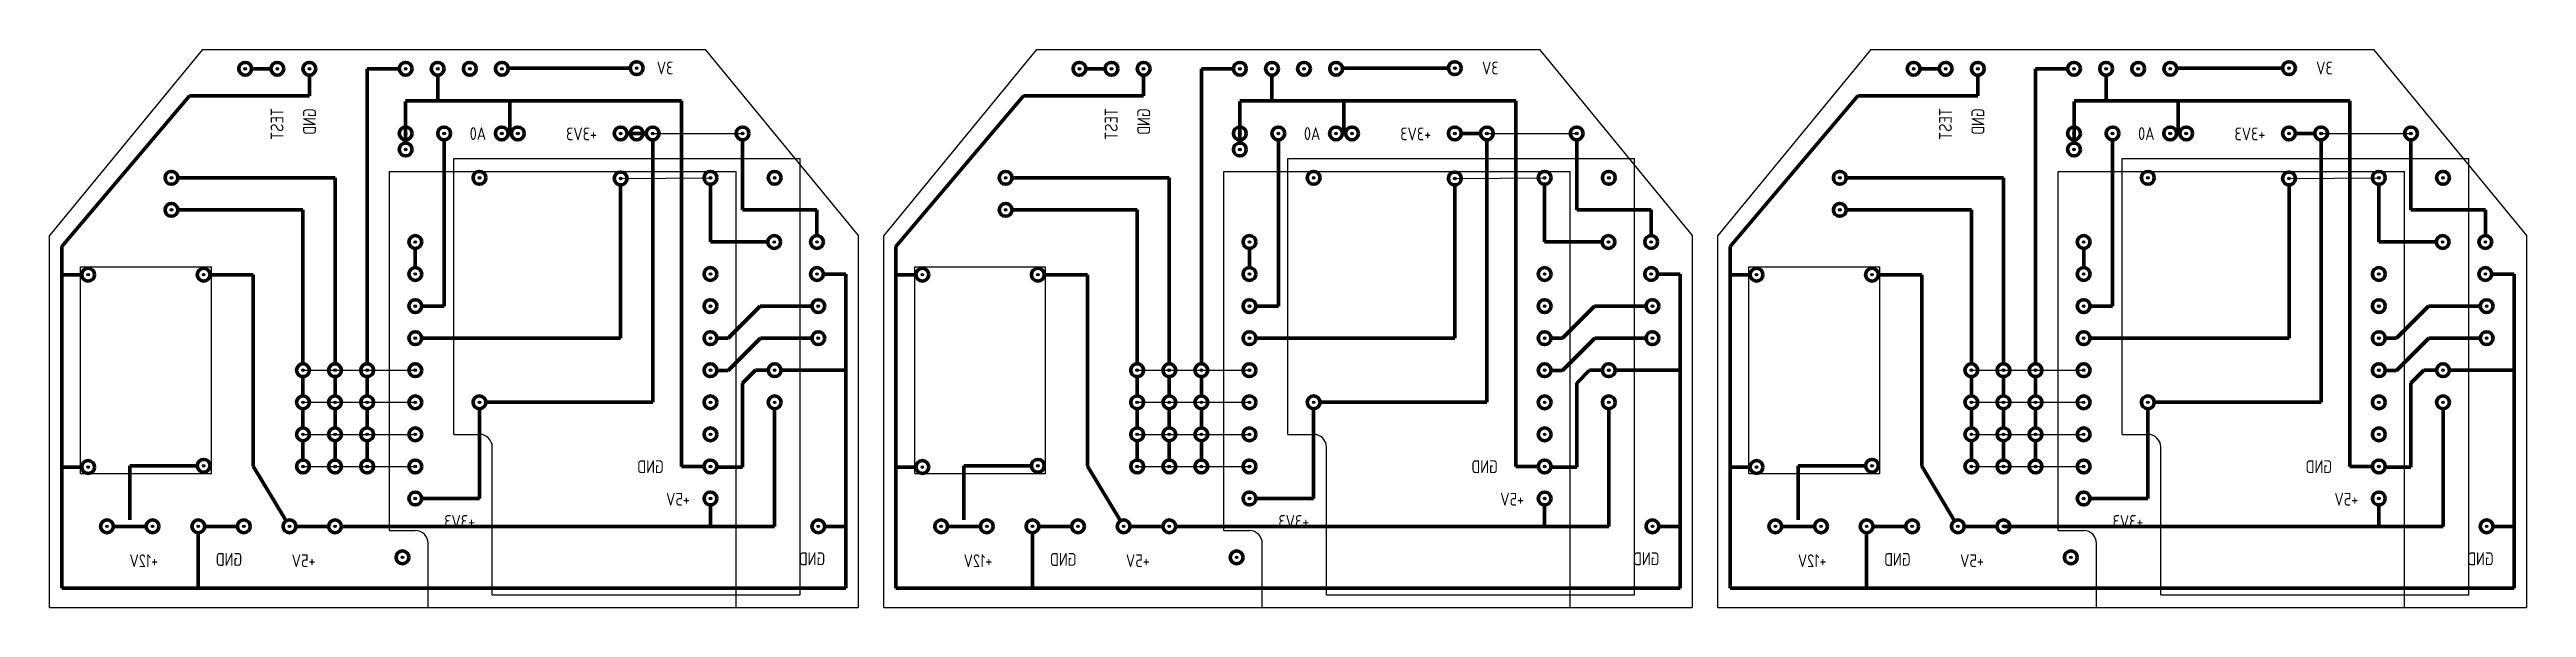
# Model space of a CAD drawing. Header units: millimetres. Extents: x -6002 to -5599, y 36051 to 36097.
# Drawn here: x -5791.7 to -5598.7, y 36050.9 to 36094.4 of the extents above; entities that cross this region are included whole.
import ezdxf

# ---------------------------------------------------------------- set-up
doc = ezdxf.new("R2010")
doc.units = ezdxf.units.MM
doc.layers.add('Text', color=6, linetype='Continuous')
doc.layers.add('Слой1', color=1, linetype='Continuous')
doc.layers.add('way', color=5, linetype='Continuous', lineweight=158)
doc.layers.add('Отверстия', color=7, linetype='Continuous', true_color=0xffffff)
doc.styles.add('ГОСТ 2.304', font='CS_Gost2304.shx')

msp = doc.modelspace()

# ---------------------------------------------------------------- texts
at = {"layer": 'Text', "ltscale": 100, "style": 'ГОСТ 2.304', "text_generation_flag": 2}
for s, rotation, p in [('3V', 0.0001, (-5743.1, 36092.5)), ('3V', 0.0001, (-5678.8, 36092.5)), ('3V', 0.0001, (-5613.8, 36092.5)), ('TEST', 90, (-5773.48, 36089.88)), ('GND', 90, (-5770.95, 36089.86)), ('TEST', 90, (-5708.48, 36089.88)), ('GND', 90, (-5705.95, 36089.86)), ('TEST', 90, (-5643.48, 36089.88)), ('GND', 90, (-5640.95, 36089.86))]:
    msp.add_text(s, height=1, rotation=rotation, dxfattribs=at).set_placement(p)
for s, p in [('A0', (-5757.69, 36087.39)), ('+3V3', (-5749.05, 36087.36)), ('A0', (-5692.69, 36087.39)), ('+3V3', (-5684.05, 36087.36)), ('A0', (-5627.69, 36087.39)), ('+3V3', (-5619.05, 36087.36)), ('GND', (-5743.85, 36061.42)), ('GND', (-5678.85, 36061.42)), ('GND', (-5613.85, 36061.42)), ('+5V', (-5741.81, 36058.88)), ('+5V', (-5676.81, 36058.88)), ('+5V', (-5611.81, 36058.88)), ('+3V3', (-5758.55, 36057.15)), ('+3V3', (-5693.55, 36057.15)), ('+3V3', (-5628.55, 36057.15)), ('+12V', (-5783.25, 36054.09)), ('GND', (-5776.69, 36054.19)), ('+5V', (-5770.98, 36054.09)), ('GND', (-5731.26, 36054.24)), ('+12V', (-5718.25, 36054.09)), ('GND', (-5711.69, 36054.19)), ('+5V', (-5705.98, 36054.09)), ('GND', (-5666.26, 36054.24)), ('+12V', (-5653.25, 36054.09)), ('GND', (-5646.69, 36054.19)), ('+5V', (-5640.98, 36054.09)), ('GND', (-5601.26, 36054.24))]:
    msp.add_text(s, height=1, dxfattribs=at).set_placement(p)

# ---------------------------------------------------------------- hatches: boundary and pattern name
at = {"layer": 'Отверстия', "ltscale": 100}
h = msp.add_hatch(color=256, dxfattribs=at)
edge = h.paths.add_edge_path()
edge.add_arc((-5776.46, 36092.94), 0.1, 0, 360)
h = msp.add_hatch(color=256, dxfattribs=at)
edge = h.paths.add_edge_path()
edge.add_arc((-5773.96, 36092.94), 0.1, 0, 360)
h = msp.add_hatch(color=256, dxfattribs=at)
edge = h.paths.add_edge_path()
edge.add_arc((-5771.46, 36092.94), 0.1, 0, 360)
h = msp.add_hatch(color=256, dxfattribs=at)
edge = h.paths.add_edge_path()
edge.add_arc((-5763.96, 36092.94), 0.1, 0, 360)
h = msp.add_hatch(color=256, dxfattribs=at)
edge = h.paths.add_edge_path()
edge.add_arc((-5761.46, 36092.94), 0.1, 0, 360)
h = msp.add_hatch(color=256, dxfattribs=at)
edge = h.paths.add_edge_path()
edge.add_arc((-5758.96, 36092.94), 0.1, 0, 360)
h = msp.add_hatch(color=256, dxfattribs=at)
edge = h.paths.add_edge_path()
edge.add_arc((-5756.46, 36092.94), 0.1, 0, 360)
h = msp.add_hatch(color=256, dxfattribs=at)
edge = h.paths.add_edge_path()
edge.add_arc((-5745.96, 36092.99), 0.1, 0, 360)
h = msp.add_hatch(color=256, dxfattribs=at)
edge = h.paths.add_edge_path()
edge.add_arc((-5711.46, 36092.94), 0.1, 0, 360)
h = msp.add_hatch(color=256, dxfattribs=at)
edge = h.paths.add_edge_path()
edge.add_arc((-5708.96, 36092.94), 0.1, 0, 360)
h = msp.add_hatch(color=256, dxfattribs=at)
edge = h.paths.add_edge_path()
edge.add_arc((-5706.46, 36092.94), 0.1, 0, 360)
h = msp.add_hatch(color=256, dxfattribs=at)
edge = h.paths.add_edge_path()
edge.add_arc((-5698.96, 36092.94), 0.1, 0, 360)
h = msp.add_hatch(color=256, dxfattribs=at)
edge = h.paths.add_edge_path()
edge.add_arc((-5696.46, 36092.94), 0.1, 0, 360)
h = msp.add_hatch(color=256, dxfattribs=at)
edge = h.paths.add_edge_path()
edge.add_arc((-5693.96, 36092.94), 0.1, 0, 360)
h = msp.add_hatch(color=256, dxfattribs=at)
edge = h.paths.add_edge_path()
edge.add_arc((-5691.46, 36092.94), 0.1, 0, 360)
h = msp.add_hatch(color=256, dxfattribs=at)
edge = h.paths.add_edge_path()
edge.add_arc((-5682.21, 36092.99), 0.1, 0, 360)
h = msp.add_hatch(color=256, dxfattribs=at)
edge = h.paths.add_edge_path()
edge.add_arc((-5646.46, 36092.94), 0.1, 0, 360)
h = msp.add_hatch(color=256, dxfattribs=at)
edge = h.paths.add_edge_path()
edge.add_arc((-5643.96, 36092.94), 0.1, 0, 360)
h = msp.add_hatch(color=256, dxfattribs=at)
edge = h.paths.add_edge_path()
edge.add_arc((-5641.46, 36092.94), 0.1, 0, 360)
h = msp.add_hatch(color=256, dxfattribs=at)
edge = h.paths.add_edge_path()
edge.add_arc((-5633.96, 36092.94), 0.1, 0, 360)
h = msp.add_hatch(color=256, dxfattribs=at)
edge = h.paths.add_edge_path()
edge.add_arc((-5631.46, 36092.94), 0.1, 0, 360)
h = msp.add_hatch(color=256, dxfattribs=at)
edge = h.paths.add_edge_path()
edge.add_arc((-5628.96, 36092.94), 0.1, 0, 360)
h = msp.add_hatch(color=256, dxfattribs=at)
edge = h.paths.add_edge_path()
edge.add_arc((-5626.46, 36092.94), 0.1, 0, 360)
h = msp.add_hatch(color=256, dxfattribs=at)
edge = h.paths.add_edge_path()
edge.add_arc((-5617.21, 36092.99), 0.1, 0, 360)
h = msp.add_hatch(color=256, dxfattribs=at)
edge = h.paths.add_edge_path()
edge.add_arc((-5763.96, 36087.9), 0.1, 0, 360)
h = msp.add_hatch(color=256, dxfattribs=at)
edge = h.paths.add_edge_path()
edge.add_arc((-5760.96, 36087.9), 0.1, 0, 360)
h = msp.add_hatch(color=256, dxfattribs=at)
edge = h.paths.add_edge_path()
edge.add_arc((-5756.47, 36087.9), 0.1, 0, 360)
h = msp.add_hatch(color=256, dxfattribs=at)
edge = h.paths.add_edge_path()
edge.add_arc((-5755.22, 36087.9), 0.1, 0, 360)
h = msp.add_hatch(color=256, dxfattribs=at)
edge = h.paths.add_edge_path()
edge.add_arc((-5747.21, 36087.9), 0.1, 0, 360)
h = msp.add_hatch(color=256, dxfattribs=at)
edge = h.paths.add_edge_path()
edge.add_arc((-5745.96, 36087.9), 0.1, 0, 360)
h = msp.add_hatch(color=256, dxfattribs=at)
edge = h.paths.add_edge_path()
edge.add_arc((-5744.71, 36087.9), 0.1, 0, 360)
h = msp.add_hatch(color=256, dxfattribs=at)
edge = h.paths.add_edge_path()
edge.add_arc((-5737.71, 36087.9), 0.1, 0, 360)
h = msp.add_hatch(color=256, dxfattribs=at)
edge = h.paths.add_edge_path()
edge.add_arc((-5698.96, 36087.9), 0.1, 0, 360)
h = msp.add_hatch(color=256, dxfattribs=at)
edge = h.paths.add_edge_path()
edge.add_arc((-5695.96, 36087.9), 0.1, 0, 360)
h = msp.add_hatch(color=256, dxfattribs=at)
edge = h.paths.add_edge_path()
edge.add_arc((-5691.47, 36087.9), 0.1, 0, 360)
h = msp.add_hatch(color=256, dxfattribs=at)
edge = h.paths.add_edge_path()
edge.add_arc((-5690.22, 36087.9), 0.1, 0, 360)
h = msp.add_hatch(color=256, dxfattribs=at)
edge = h.paths.add_edge_path()
edge.add_arc((-5682.21, 36087.9), 0.1, 0, 360)
h = msp.add_hatch(color=256, dxfattribs=at)
edge = h.paths.add_edge_path()
edge.add_arc((-5679.71, 36087.9), 0.1, 0, 360)
h = msp.add_hatch(color=256, dxfattribs=at)
edge = h.paths.add_edge_path()
edge.add_arc((-5672.71, 36087.9), 0.1, 0, 360)
h = msp.add_hatch(color=256, dxfattribs=at)
edge = h.paths.add_edge_path()
edge.add_arc((-5633.96, 36087.9), 0.1, 0, 360)
h = msp.add_hatch(color=256, dxfattribs=at)
edge = h.paths.add_edge_path()
edge.add_arc((-5630.96, 36087.9), 0.1, 0, 360)
h = msp.add_hatch(color=256, dxfattribs=at)
edge = h.paths.add_edge_path()
edge.add_arc((-5626.47, 36087.9), 0.1, 0, 360)
h = msp.add_hatch(color=256, dxfattribs=at)
edge = h.paths.add_edge_path()
edge.add_arc((-5625.22, 36087.9), 0.1, 0, 360)
h = msp.add_hatch(color=256, dxfattribs=at)
edge = h.paths.add_edge_path()
edge.add_arc((-5617.21, 36087.9), 0.1, 0, 360)
h = msp.add_hatch(color=256, dxfattribs=at)
edge = h.paths.add_edge_path()
edge.add_arc((-5614.71, 36087.9), 0.1, 0, 360)
h = msp.add_hatch(color=256, dxfattribs=at)
edge = h.paths.add_edge_path()
edge.add_arc((-5607.71, 36087.9), 0.1, 0, 360)
h = msp.add_hatch(color=256, dxfattribs=at)
edge = h.paths.add_edge_path()
edge.add_arc((-5763.96, 36086.65), 0.1, 0, 360)
h = msp.add_hatch(color=256, dxfattribs=at)
edge = h.paths.add_edge_path()
edge.add_arc((-5698.96, 36086.65), 0.1, 0, 360)
h = msp.add_hatch(color=256, dxfattribs=at)
edge = h.paths.add_edge_path()
edge.add_arc((-5633.96, 36086.65), 0.1, 0, 360)
h = msp.add_hatch(color=256, dxfattribs=at)
edge = h.paths.add_edge_path()
edge.add_arc((-5782.21, 36084.44), 0.1, 0, 360)
h = msp.add_hatch(color=256, dxfattribs=at)
edge = h.paths.add_edge_path()
edge.add_arc((-5758.21, 36084.44), 0.1, 0, 360)
h = msp.add_hatch(color=256, dxfattribs=at)
edge = h.paths.add_edge_path()
edge.add_arc((-5747.21, 36084.39), 0.1, 0, 360)
h = msp.add_hatch(color=256, dxfattribs=at)
edge = h.paths.add_edge_path()
edge.add_arc((-5747.21, 36084.39), 0.1, 0, 360)
h = msp.add_hatch(color=256, dxfattribs=at)
edge = h.paths.add_edge_path()
edge.add_arc((-5740.21, 36084.44), 0.1, 0, 360)
h = msp.add_hatch(color=256, dxfattribs=at)
edge = h.paths.add_edge_path()
edge.add_arc((-5735.21, 36084.44), 0.1, 0, 360)
h = msp.add_hatch(color=256, dxfattribs=at)
edge = h.paths.add_edge_path()
edge.add_arc((-5717.21, 36084.44), 0.1, 0, 360)
h = msp.add_hatch(color=256, dxfattribs=at)
edge = h.paths.add_edge_path()
edge.add_arc((-5693.21, 36084.44), 0.1, 0, 360)
h = msp.add_hatch(color=256, dxfattribs=at)
edge = h.paths.add_edge_path()
edge.add_arc((-5682.21, 36084.39), 0.1, 0, 360)
h = msp.add_hatch(color=256, dxfattribs=at)
edge = h.paths.add_edge_path()
edge.add_arc((-5682.21, 36084.39), 0.1, 0, 360)
h = msp.add_hatch(color=256, dxfattribs=at)
edge = h.paths.add_edge_path()
edge.add_arc((-5675.21, 36084.44), 0.1, 0, 360)
h = msp.add_hatch(color=256, dxfattribs=at)
edge = h.paths.add_edge_path()
edge.add_arc((-5670.21, 36084.44), 0.1, 0, 360)
h = msp.add_hatch(color=256, dxfattribs=at)
edge = h.paths.add_edge_path()
edge.add_arc((-5652.21, 36084.44), 0.1, 0, 360)
h = msp.add_hatch(color=256, dxfattribs=at)
edge = h.paths.add_edge_path()
edge.add_arc((-5628.21, 36084.44), 0.1, 0, 360)
h = msp.add_hatch(color=256, dxfattribs=at)
edge = h.paths.add_edge_path()
edge.add_arc((-5617.21, 36084.39), 0.1, 0, 360)
h = msp.add_hatch(color=256, dxfattribs=at)
edge = h.paths.add_edge_path()
edge.add_arc((-5617.21, 36084.39), 0.1, 0, 360)
h = msp.add_hatch(color=256, dxfattribs=at)
edge = h.paths.add_edge_path()
edge.add_arc((-5610.21, 36084.44), 0.1, 0, 360)
h = msp.add_hatch(color=256, dxfattribs=at)
edge = h.paths.add_edge_path()
edge.add_arc((-5605.21, 36084.44), 0.1, 0, 360)
h = msp.add_hatch(color=256, dxfattribs=at)
edge = h.paths.add_edge_path()
edge.add_arc((-5782.21, 36081.94), 0.1, 0, 360)
h = msp.add_hatch(color=256, dxfattribs=at)
edge = h.paths.add_edge_path()
edge.add_arc((-5717.21, 36081.94), 0.1, 0, 360)
h = msp.add_hatch(color=256, dxfattribs=at)
edge = h.paths.add_edge_path()
edge.add_arc((-5652.21, 36081.94), 0.1, 0, 360)
h = msp.add_hatch(color=256, dxfattribs=at)
edge = h.paths.add_edge_path()
edge.add_arc((-5763.21, 36079.44), 0.1, 0, 360)
h = msp.add_hatch(color=256, dxfattribs=at)
edge = h.paths.add_edge_path()
edge.add_arc((-5763.21, 36079.44), 0.1, 0, 360)
h = msp.add_hatch(color=256, dxfattribs=at)
edge = h.paths.add_edge_path()
edge.add_arc((-5735.24, 36079.44), 0.1, 0, 360)
h = msp.add_hatch(color=256, dxfattribs=at)
edge = h.paths.add_edge_path()
edge.add_arc((-5731.91, 36079.44), 0.1, 0, 360)
h = msp.add_hatch(color=256, dxfattribs=at)
edge = h.paths.add_edge_path()
edge.add_arc((-5731.91, 36079.44), 0.1, 0, 360)
h = msp.add_hatch(color=256, dxfattribs=at)
edge = h.paths.add_edge_path()
edge.add_arc((-5698.21, 36079.44), 0.1, 0, 360)
h = msp.add_hatch(color=256, dxfattribs=at)
edge = h.paths.add_edge_path()
edge.add_arc((-5698.21, 36079.44), 0.1, 0, 360)
h = msp.add_hatch(color=256, dxfattribs=at)
edge = h.paths.add_edge_path()
edge.add_arc((-5670.24, 36079.44), 0.1, 0, 360)
h = msp.add_hatch(color=256, dxfattribs=at)
edge = h.paths.add_edge_path()
edge.add_arc((-5666.91, 36079.44), 0.1, 0, 360)
h = msp.add_hatch(color=256, dxfattribs=at)
edge = h.paths.add_edge_path()
edge.add_arc((-5666.91, 36079.44), 0.1, 0, 360)
h = msp.add_hatch(color=256, dxfattribs=at)
edge = h.paths.add_edge_path()
edge.add_arc((-5633.21, 36079.44), 0.1, 0, 360)
h = msp.add_hatch(color=256, dxfattribs=at)
edge = h.paths.add_edge_path()
edge.add_arc((-5633.21, 36079.44), 0.1, 0, 360)
h = msp.add_hatch(color=256, dxfattribs=at)
edge = h.paths.add_edge_path()
edge.add_arc((-5605.24, 36079.44), 0.1, 0, 360)
h = msp.add_hatch(color=256, dxfattribs=at)
edge = h.paths.add_edge_path()
edge.add_arc((-5601.91, 36079.44), 0.1, 0, 360)
h = msp.add_hatch(color=256, dxfattribs=at)
edge = h.paths.add_edge_path()
edge.add_arc((-5601.91, 36079.44), 0.1, 0, 360)
h = msp.add_hatch(color=256, dxfattribs=at)
edge = h.paths.add_edge_path()
edge.add_arc((-5788.7, 36076.89), 0.1, 0, 360)
h = msp.add_hatch(color=256, dxfattribs=at)
edge = h.paths.add_edge_path()
edge.add_arc((-5779.7, 36076.89), 0.1, 0, 360)
h = msp.add_hatch(color=256, dxfattribs=at)
edge = h.paths.add_edge_path()
edge.add_arc((-5763.21, 36076.94), 0.1, 0, 360)
h = msp.add_hatch(color=256, dxfattribs=at)
edge = h.paths.add_edge_path()
edge.add_arc((-5763.21, 36076.94), 0.1, 0, 360)
h = msp.add_hatch(color=256, dxfattribs=at)
edge = h.paths.add_edge_path()
edge.add_arc((-5740.21, 36076.94), 0.1, 0, 360)
h = msp.add_hatch(color=256, dxfattribs=at)
edge = h.paths.add_edge_path()
edge.add_arc((-5740.21, 36076.94), 0.1, 0, 360)
h = msp.add_hatch(color=256, dxfattribs=at)
edge = h.paths.add_edge_path()
edge.add_arc((-5731.91, 36076.94), 0.1, 0, 360)
h = msp.add_hatch(color=256, dxfattribs=at)
edge = h.paths.add_edge_path()
edge.add_arc((-5731.91, 36076.94), 0.1, 0, 360)
h = msp.add_hatch(color=256, dxfattribs=at)
edge = h.paths.add_edge_path()
edge.add_arc((-5723.7, 36076.89), 0.1, 0, 360)
h = msp.add_hatch(color=256, dxfattribs=at)
edge = h.paths.add_edge_path()
edge.add_arc((-5714.7, 36076.89), 0.1, 0, 360)
h = msp.add_hatch(color=256, dxfattribs=at)
edge = h.paths.add_edge_path()
edge.add_arc((-5698.21, 36076.94), 0.1, 0, 360)
h = msp.add_hatch(color=256, dxfattribs=at)
edge = h.paths.add_edge_path()
edge.add_arc((-5698.21, 36076.94), 0.1, 0, 360)
h = msp.add_hatch(color=256, dxfattribs=at)
edge = h.paths.add_edge_path()
edge.add_arc((-5675.21, 36076.94), 0.1, 0, 360)
h = msp.add_hatch(color=256, dxfattribs=at)
edge = h.paths.add_edge_path()
edge.add_arc((-5675.21, 36076.94), 0.1, 0, 360)
h = msp.add_hatch(color=256, dxfattribs=at)
edge = h.paths.add_edge_path()
edge.add_arc((-5666.91, 36076.94), 0.1, 0, 360)
h = msp.add_hatch(color=256, dxfattribs=at)
edge = h.paths.add_edge_path()
edge.add_arc((-5666.91, 36076.94), 0.1, 0, 360)
h = msp.add_hatch(color=256, dxfattribs=at)
edge = h.paths.add_edge_path()
edge.add_arc((-5658.7, 36076.89), 0.1, 0, 360)
h = msp.add_hatch(color=256, dxfattribs=at)
edge = h.paths.add_edge_path()
edge.add_arc((-5649.7, 36076.89), 0.1, 0, 360)
h = msp.add_hatch(color=256, dxfattribs=at)
edge = h.paths.add_edge_path()
edge.add_arc((-5633.21, 36076.94), 0.1, 0, 360)
h = msp.add_hatch(color=256, dxfattribs=at)
edge = h.paths.add_edge_path()
edge.add_arc((-5633.21, 36076.94), 0.1, 0, 360)
h = msp.add_hatch(color=256, dxfattribs=at)
edge = h.paths.add_edge_path()
edge.add_arc((-5610.21, 36076.94), 0.1, 0, 360)
h = msp.add_hatch(color=256, dxfattribs=at)
edge = h.paths.add_edge_path()
edge.add_arc((-5610.21, 36076.94), 0.1, 0, 360)
h = msp.add_hatch(color=256, dxfattribs=at)
edge = h.paths.add_edge_path()
edge.add_arc((-5601.91, 36076.94), 0.1, 0, 360)
h = msp.add_hatch(color=256, dxfattribs=at)
edge = h.paths.add_edge_path()
edge.add_arc((-5601.91, 36076.94), 0.1, 0, 360)
h = msp.add_hatch(color=256, dxfattribs=at)
edge = h.paths.add_edge_path()
edge.add_arc((-5763.21, 36074.44), 0.1, 0, 360)
h = msp.add_hatch(color=256, dxfattribs=at)
edge = h.paths.add_edge_path()
edge.add_arc((-5763.21, 36074.44), 0.1, 0, 360)
h = msp.add_hatch(color=256, dxfattribs=at)
edge = h.paths.add_edge_path()
edge.add_arc((-5740.21, 36074.44), 0.1, 0, 360)
h = msp.add_hatch(color=256, dxfattribs=at)
edge = h.paths.add_edge_path()
edge.add_arc((-5740.21, 36074.44), 0.1, 0, 360)
h = msp.add_hatch(color=256, dxfattribs=at)
edge = h.paths.add_edge_path()
edge.add_arc((-5731.81, 36074.44), 0.1, 0, 360)
h = msp.add_hatch(color=256, dxfattribs=at)
edge = h.paths.add_edge_path()
edge.add_arc((-5731.81, 36074.44), 0.1, 0, 360)
h = msp.add_hatch(color=256, dxfattribs=at)
edge = h.paths.add_edge_path()
edge.add_arc((-5698.21, 36074.44), 0.1, 0, 360)
h = msp.add_hatch(color=256, dxfattribs=at)
edge = h.paths.add_edge_path()
edge.add_arc((-5698.21, 36074.44), 0.1, 0, 360)
h = msp.add_hatch(color=256, dxfattribs=at)
edge = h.paths.add_edge_path()
edge.add_arc((-5675.21, 36074.44), 0.1, 0, 360)
h = msp.add_hatch(color=256, dxfattribs=at)
edge = h.paths.add_edge_path()
edge.add_arc((-5675.21, 36074.44), 0.1, 0, 360)
h = msp.add_hatch(color=256, dxfattribs=at)
edge = h.paths.add_edge_path()
edge.add_arc((-5666.81, 36074.44), 0.1, 0, 360)
h = msp.add_hatch(color=256, dxfattribs=at)
edge = h.paths.add_edge_path()
edge.add_arc((-5666.81, 36074.44), 0.1, 0, 360)
h = msp.add_hatch(color=256, dxfattribs=at)
edge = h.paths.add_edge_path()
edge.add_arc((-5633.21, 36074.44), 0.1, 0, 360)
h = msp.add_hatch(color=256, dxfattribs=at)
edge = h.paths.add_edge_path()
edge.add_arc((-5633.21, 36074.44), 0.1, 0, 360)
h = msp.add_hatch(color=256, dxfattribs=at)
edge = h.paths.add_edge_path()
edge.add_arc((-5610.21, 36074.44), 0.1, 0, 360)
h = msp.add_hatch(color=256, dxfattribs=at)
edge = h.paths.add_edge_path()
edge.add_arc((-5610.21, 36074.44), 0.1, 0, 360)
h = msp.add_hatch(color=256, dxfattribs=at)
edge = h.paths.add_edge_path()
edge.add_arc((-5601.81, 36074.44), 0.1, 0, 360)
h = msp.add_hatch(color=256, dxfattribs=at)
edge = h.paths.add_edge_path()
edge.add_arc((-5601.81, 36074.44), 0.1, 0, 360)
h = msp.add_hatch(color=256, dxfattribs=at)
edge = h.paths.add_edge_path()
edge.add_arc((-5763.21, 36071.94), 0.1, 0, 360)
h = msp.add_hatch(color=256, dxfattribs=at)
edge = h.paths.add_edge_path()
edge.add_arc((-5763.21, 36071.94), 0.1, 0, 360)
h = msp.add_hatch(color=256, dxfattribs=at)
edge = h.paths.add_edge_path()
edge.add_arc((-5740.21, 36071.94), 0.1, 0, 360)
h = msp.add_hatch(color=256, dxfattribs=at)
edge = h.paths.add_edge_path()
edge.add_arc((-5740.21, 36071.94), 0.1, 0, 360)
h = msp.add_hatch(color=256, dxfattribs=at)
edge = h.paths.add_edge_path()
edge.add_arc((-5731.81, 36071.94), 0.1, 0, 360)
h = msp.add_hatch(color=256, dxfattribs=at)
edge = h.paths.add_edge_path()
edge.add_arc((-5731.81, 36071.94), 0.1, 0, 360)
h = msp.add_hatch(color=256, dxfattribs=at)
edge = h.paths.add_edge_path()
edge.add_arc((-5698.21, 36071.94), 0.1, 0, 360)
h = msp.add_hatch(color=256, dxfattribs=at)
edge = h.paths.add_edge_path()
edge.add_arc((-5698.21, 36071.94), 0.1, 0, 360)
h = msp.add_hatch(color=256, dxfattribs=at)
edge = h.paths.add_edge_path()
edge.add_arc((-5675.21, 36071.94), 0.1, 0, 360)
h = msp.add_hatch(color=256, dxfattribs=at)
edge = h.paths.add_edge_path()
edge.add_arc((-5675.21, 36071.94), 0.1, 0, 360)
h = msp.add_hatch(color=256, dxfattribs=at)
edge = h.paths.add_edge_path()
edge.add_arc((-5666.81, 36071.94), 0.1, 0, 360)
h = msp.add_hatch(color=256, dxfattribs=at)
edge = h.paths.add_edge_path()
edge.add_arc((-5666.81, 36071.94), 0.1, 0, 360)
h = msp.add_hatch(color=256, dxfattribs=at)
edge = h.paths.add_edge_path()
edge.add_arc((-5633.21, 36071.94), 0.1, 0, 360)
h = msp.add_hatch(color=256, dxfattribs=at)
edge = h.paths.add_edge_path()
edge.add_arc((-5633.21, 36071.94), 0.1, 0, 360)
h = msp.add_hatch(color=256, dxfattribs=at)
edge = h.paths.add_edge_path()
edge.add_arc((-5610.21, 36071.94), 0.1, 0, 360)
h = msp.add_hatch(color=256, dxfattribs=at)
edge = h.paths.add_edge_path()
edge.add_arc((-5610.21, 36071.94), 0.1, 0, 360)
h = msp.add_hatch(color=256, dxfattribs=at)
edge = h.paths.add_edge_path()
edge.add_arc((-5601.81, 36071.94), 0.1, 0, 360)
h = msp.add_hatch(color=256, dxfattribs=at)
edge = h.paths.add_edge_path()
edge.add_arc((-5601.81, 36071.94), 0.1, 0, 360)
h = msp.add_hatch(color=256, dxfattribs=at)
edge = h.paths.add_edge_path()
edge.add_arc((-5771.96, 36069.44), 0.1, 0, 360)
h = msp.add_hatch(color=256, dxfattribs=at)
edge = h.paths.add_edge_path()
edge.add_arc((-5769.46, 36069.44), 0.1, 0, 360)
h = msp.add_hatch(color=256, dxfattribs=at)
edge = h.paths.add_edge_path()
edge.add_arc((-5766.96, 36069.44), 0.1, 0, 360)
h = msp.add_hatch(color=256, dxfattribs=at)
edge = h.paths.add_edge_path()
edge.add_arc((-5763.21, 36069.44), 0.1, 0, 360)
h = msp.add_hatch(color=256, dxfattribs=at)
edge = h.paths.add_edge_path()
edge.add_arc((-5740.21, 36069.44), 0.1, 0, 360)
h = msp.add_hatch(color=256, dxfattribs=at)
edge = h.paths.add_edge_path()
edge.add_arc((-5735.21, 36069.44), 0.1, 0, 360)
h = msp.add_hatch(color=256, dxfattribs=at)
edge = h.paths.add_edge_path()
edge.add_arc((-5706.96, 36069.44), 0.1, 0, 360)
h = msp.add_hatch(color=256, dxfattribs=at)
edge = h.paths.add_edge_path()
edge.add_arc((-5704.46, 36069.44), 0.1, 0, 360)
h = msp.add_hatch(color=256, dxfattribs=at)
edge = h.paths.add_edge_path()
edge.add_arc((-5701.96, 36069.44), 0.1, 0, 360)
h = msp.add_hatch(color=256, dxfattribs=at)
edge = h.paths.add_edge_path()
edge.add_arc((-5698.21, 36069.44), 0.1, 0, 360)
h = msp.add_hatch(color=256, dxfattribs=at)
edge = h.paths.add_edge_path()
edge.add_arc((-5675.21, 36069.44), 0.1, 0, 360)
h = msp.add_hatch(color=256, dxfattribs=at)
edge = h.paths.add_edge_path()
edge.add_arc((-5670.21, 36069.44), 0.1, 0, 360)
h = msp.add_hatch(color=256, dxfattribs=at)
edge = h.paths.add_edge_path()
edge.add_arc((-5641.96, 36069.44), 0.1, 0, 360)
h = msp.add_hatch(color=256, dxfattribs=at)
edge = h.paths.add_edge_path()
edge.add_arc((-5639.46, 36069.44), 0.1, 0, 360)
h = msp.add_hatch(color=256, dxfattribs=at)
edge = h.paths.add_edge_path()
edge.add_arc((-5636.96, 36069.44), 0.1, 0, 360)
h = msp.add_hatch(color=256, dxfattribs=at)
edge = h.paths.add_edge_path()
edge.add_arc((-5633.21, 36069.44), 0.1, 0, 360)
h = msp.add_hatch(color=256, dxfattribs=at)
edge = h.paths.add_edge_path()
edge.add_arc((-5610.21, 36069.44), 0.1, 0, 360)
h = msp.add_hatch(color=256, dxfattribs=at)
edge = h.paths.add_edge_path()
edge.add_arc((-5605.21, 36069.44), 0.1, 0, 360)
h = msp.add_hatch(color=256, dxfattribs=at)
edge = h.paths.add_edge_path()
edge.add_arc((-5771.96, 36066.94), 0.1, 0, 360)
h = msp.add_hatch(color=256, dxfattribs=at)
edge = h.paths.add_edge_path()
edge.add_arc((-5769.46, 36066.94), 0.1, 0, 360)
h = msp.add_hatch(color=256, dxfattribs=at)
edge = h.paths.add_edge_path()
edge.add_arc((-5766.96, 36066.94), 0.1, 0, 360)
h = msp.add_hatch(color=256, dxfattribs=at)
edge = h.paths.add_edge_path()
edge.add_arc((-5763.21, 36066.94), 0.1, 0, 360)
h = msp.add_hatch(color=256, dxfattribs=at)
edge = h.paths.add_edge_path()
edge.add_arc((-5758.21, 36066.94), 0.1, 0, 360)
h = msp.add_hatch(color=256, dxfattribs=at)
edge = h.paths.add_edge_path()
edge.add_arc((-5740.21, 36066.94), 0.1, 0, 360)
h = msp.add_hatch(color=256, dxfattribs=at)
edge = h.paths.add_edge_path()
edge.add_arc((-5735.21, 36066.94), 0.1, 0, 360)
h = msp.add_hatch(color=256, dxfattribs=at)
edge = h.paths.add_edge_path()
edge.add_arc((-5706.96, 36066.94), 0.1, 0, 360)
h = msp.add_hatch(color=256, dxfattribs=at)
edge = h.paths.add_edge_path()
edge.add_arc((-5704.46, 36066.94), 0.1, 0, 360)
h = msp.add_hatch(color=256, dxfattribs=at)
edge = h.paths.add_edge_path()
edge.add_arc((-5701.96, 36066.94), 0.1, 0, 360)
h = msp.add_hatch(color=256, dxfattribs=at)
edge = h.paths.add_edge_path()
edge.add_arc((-5698.21, 36066.94), 0.1, 0, 360)
h = msp.add_hatch(color=256, dxfattribs=at)
edge = h.paths.add_edge_path()
edge.add_arc((-5693.21, 36066.94), 0.1, 0, 360)
h = msp.add_hatch(color=256, dxfattribs=at)
edge = h.paths.add_edge_path()
edge.add_arc((-5675.21, 36066.94), 0.1, 0, 360)
h = msp.add_hatch(color=256, dxfattribs=at)
edge = h.paths.add_edge_path()
edge.add_arc((-5670.21, 36066.94), 0.1, 0, 360)
h = msp.add_hatch(color=256, dxfattribs=at)
edge = h.paths.add_edge_path()
edge.add_arc((-5641.96, 36066.94), 0.1, 0, 360)
h = msp.add_hatch(color=256, dxfattribs=at)
edge = h.paths.add_edge_path()
edge.add_arc((-5639.46, 36066.94), 0.1, 0, 360)
h = msp.add_hatch(color=256, dxfattribs=at)
edge = h.paths.add_edge_path()
edge.add_arc((-5636.96, 36066.94), 0.1, 0, 360)
h = msp.add_hatch(color=256, dxfattribs=at)
edge = h.paths.add_edge_path()
edge.add_arc((-5633.21, 36066.94), 0.1, 0, 360)
h = msp.add_hatch(color=256, dxfattribs=at)
edge = h.paths.add_edge_path()
edge.add_arc((-5628.21, 36066.94), 0.1, 0, 360)
h = msp.add_hatch(color=256, dxfattribs=at)
edge = h.paths.add_edge_path()
edge.add_arc((-5610.21, 36066.94), 0.1, 0, 360)
h = msp.add_hatch(color=256, dxfattribs=at)
edge = h.paths.add_edge_path()
edge.add_arc((-5605.21, 36066.94), 0.1, 0, 360)
h = msp.add_hatch(color=256, dxfattribs=at)
edge = h.paths.add_edge_path()
edge.add_arc((-5771.96, 36064.44), 0.1, 0, 360)
h = msp.add_hatch(color=256, dxfattribs=at)
edge = h.paths.add_edge_path()
edge.add_arc((-5769.46, 36064.44), 0.1, 0, 360)
h = msp.add_hatch(color=256, dxfattribs=at)
edge = h.paths.add_edge_path()
edge.add_arc((-5766.96, 36064.44), 0.1, 0, 360)
h = msp.add_hatch(color=256, dxfattribs=at)
edge = h.paths.add_edge_path()
edge.add_arc((-5763.21, 36064.44), 0.1, 0, 360)
h = msp.add_hatch(color=256, dxfattribs=at)
edge = h.paths.add_edge_path()
edge.add_arc((-5740.21, 36064.44), 0.1, 0, 360)
h = msp.add_hatch(color=256, dxfattribs=at)
edge = h.paths.add_edge_path()
edge.add_arc((-5706.96, 36064.44), 0.1, 0, 360)
h = msp.add_hatch(color=256, dxfattribs=at)
edge = h.paths.add_edge_path()
edge.add_arc((-5704.46, 36064.44), 0.1, 0, 360)
h = msp.add_hatch(color=256, dxfattribs=at)
edge = h.paths.add_edge_path()
edge.add_arc((-5701.96, 36064.44), 0.1, 0, 360)
h = msp.add_hatch(color=256, dxfattribs=at)
edge = h.paths.add_edge_path()
edge.add_arc((-5698.21, 36064.44), 0.1, 0, 360)
h = msp.add_hatch(color=256, dxfattribs=at)
edge = h.paths.add_edge_path()
edge.add_arc((-5675.21, 36064.44), 0.1, 0, 360)
h = msp.add_hatch(color=256, dxfattribs=at)
edge = h.paths.add_edge_path()
edge.add_arc((-5641.96, 36064.44), 0.1, 0, 360)
h = msp.add_hatch(color=256, dxfattribs=at)
edge = h.paths.add_edge_path()
edge.add_arc((-5639.46, 36064.44), 0.1, 0, 360)
h = msp.add_hatch(color=256, dxfattribs=at)
edge = h.paths.add_edge_path()
edge.add_arc((-5636.96, 36064.44), 0.1, 0, 360)
h = msp.add_hatch(color=256, dxfattribs=at)
edge = h.paths.add_edge_path()
edge.add_arc((-5633.21, 36064.44), 0.1, 0, 360)
h = msp.add_hatch(color=256, dxfattribs=at)
edge = h.paths.add_edge_path()
edge.add_arc((-5610.21, 36064.44), 0.1, 0, 360)
h = msp.add_hatch(color=256, dxfattribs=at)
edge = h.paths.add_edge_path()
edge.add_arc((-5779.7, 36061.99), 0.1, 0, 360)
h = msp.add_hatch(color=256, dxfattribs=at)
edge = h.paths.add_edge_path()
edge.add_arc((-5714.7, 36061.99), 0.1, 0, 360)
h = msp.add_hatch(color=256, dxfattribs=at)
edge = h.paths.add_edge_path()
edge.add_arc((-5649.7, 36061.99), 0.1, 0, 360)
h = msp.add_hatch(color=256, dxfattribs=at)
edge = h.paths.add_edge_path()
edge.add_arc((-5788.7, 36061.89), 0.1, 0, 360)
h = msp.add_hatch(color=256, dxfattribs=at)
edge = h.paths.add_edge_path()
edge.add_arc((-5771.96, 36061.94), 0.1, 0, 360)
h = msp.add_hatch(color=256, dxfattribs=at)
edge = h.paths.add_edge_path()
edge.add_arc((-5769.46, 36061.94), 0.1, 0, 360)
h = msp.add_hatch(color=256, dxfattribs=at)
edge = h.paths.add_edge_path()
edge.add_arc((-5766.96, 36061.94), 0.1, 0, 360)
h = msp.add_hatch(color=256, dxfattribs=at)
edge = h.paths.add_edge_path()
edge.add_arc((-5763.21, 36061.94), 0.1, 0, 360)
h = msp.add_hatch(color=256, dxfattribs=at)
edge = h.paths.add_edge_path()
edge.add_arc((-5740.21, 36061.94), 0.1, 0, 360)
h = msp.add_hatch(color=256, dxfattribs=at)
edge = h.paths.add_edge_path()
edge.add_arc((-5723.7, 36061.89), 0.1, 0, 360)
h = msp.add_hatch(color=256, dxfattribs=at)
edge = h.paths.add_edge_path()
edge.add_arc((-5706.96, 36061.94), 0.1, 0, 360)
h = msp.add_hatch(color=256, dxfattribs=at)
edge = h.paths.add_edge_path()
edge.add_arc((-5704.46, 36061.94), 0.1, 0, 360)
h = msp.add_hatch(color=256, dxfattribs=at)
edge = h.paths.add_edge_path()
edge.add_arc((-5701.96, 36061.94), 0.1, 0, 360)
h = msp.add_hatch(color=256, dxfattribs=at)
edge = h.paths.add_edge_path()
edge.add_arc((-5698.21, 36061.94), 0.1, 0, 360)
h = msp.add_hatch(color=256, dxfattribs=at)
edge = h.paths.add_edge_path()
edge.add_arc((-5675.21, 36061.94), 0.1, 0, 360)
h = msp.add_hatch(color=256, dxfattribs=at)
edge = h.paths.add_edge_path()
edge.add_arc((-5658.7, 36061.89), 0.1, 0, 360)
h = msp.add_hatch(color=256, dxfattribs=at)
edge = h.paths.add_edge_path()
edge.add_arc((-5641.96, 36061.94), 0.1, 0, 360)
h = msp.add_hatch(color=256, dxfattribs=at)
edge = h.paths.add_edge_path()
edge.add_arc((-5639.46, 36061.94), 0.1, 0, 360)
h = msp.add_hatch(color=256, dxfattribs=at)
edge = h.paths.add_edge_path()
edge.add_arc((-5636.96, 36061.94), 0.1, 0, 360)
h = msp.add_hatch(color=256, dxfattribs=at)
edge = h.paths.add_edge_path()
edge.add_arc((-5633.21, 36061.94), 0.1, 0, 360)
h = msp.add_hatch(color=256, dxfattribs=at)
edge = h.paths.add_edge_path()
edge.add_arc((-5610.21, 36061.94), 0.1, 0, 360)
h = msp.add_hatch(color=256, dxfattribs=at)
edge = h.paths.add_edge_path()
edge.add_arc((-5763.21, 36059.44), 0.1, 0, 360)
h = msp.add_hatch(color=256, dxfattribs=at)
edge = h.paths.add_edge_path()
edge.add_arc((-5740.21, 36059.44), 0.1, 0, 360)
h = msp.add_hatch(color=256, dxfattribs=at)
edge = h.paths.add_edge_path()
edge.add_arc((-5698.21, 36059.44), 0.1, 0, 360)
h = msp.add_hatch(color=256, dxfattribs=at)
edge = h.paths.add_edge_path()
edge.add_arc((-5675.21, 36059.44), 0.1, 0, 360)
h = msp.add_hatch(color=256, dxfattribs=at)
edge = h.paths.add_edge_path()
edge.add_arc((-5633.21, 36059.44), 0.1, 0, 360)
h = msp.add_hatch(color=256, dxfattribs=at)
edge = h.paths.add_edge_path()
edge.add_arc((-5610.21, 36059.44), 0.1, 0, 360)
h = msp.add_hatch(color=256, dxfattribs=at)
edge = h.paths.add_edge_path()
edge.add_arc((-5787.23, 36057.27), 0.1, 0, 360)
h = msp.add_hatch(color=256, dxfattribs=at)
edge = h.paths.add_edge_path()
edge.add_arc((-5783.68, 36057.27), 0.1, 0, 360)
h = msp.add_hatch(color=256, dxfattribs=at)
edge = h.paths.add_edge_path()
edge.add_arc((-5780.12, 36057.27), 0.1, 0, 360)
h = msp.add_hatch(color=256, dxfattribs=at)
edge = h.paths.add_edge_path()
edge.add_arc((-5776.57, 36057.27), 0.1, 0, 360)
h = msp.add_hatch(color=256, dxfattribs=at)
edge = h.paths.add_edge_path()
edge.add_arc((-5773.01, 36057.27), 0.1, 0, 360)
h = msp.add_hatch(color=256, dxfattribs=at)
edge = h.paths.add_edge_path()
edge.add_arc((-5769.46, 36057.27), 0.1, 0, 360)
h = msp.add_hatch(color=256, dxfattribs=at)
edge = h.paths.add_edge_path()
edge.add_arc((-5731.81, 36057.27), 0.1, 0, 360)
h = msp.add_hatch(color=256, dxfattribs=at)
edge = h.paths.add_edge_path()
edge.add_arc((-5722.23, 36057.27), 0.1, 0, 360)
h = msp.add_hatch(color=256, dxfattribs=at)
edge = h.paths.add_edge_path()
edge.add_arc((-5718.68, 36057.27), 0.1, 0, 360)
h = msp.add_hatch(color=256, dxfattribs=at)
edge = h.paths.add_edge_path()
edge.add_arc((-5715.12, 36057.27), 0.1, 0, 360)
h = msp.add_hatch(color=256, dxfattribs=at)
edge = h.paths.add_edge_path()
edge.add_arc((-5711.57, 36057.27), 0.1, 0, 360)
h = msp.add_hatch(color=256, dxfattribs=at)
edge = h.paths.add_edge_path()
edge.add_arc((-5708.01, 36057.27), 0.1, 0, 360)
h = msp.add_hatch(color=256, dxfattribs=at)
edge = h.paths.add_edge_path()
edge.add_arc((-5704.46, 36057.27), 0.1, 0, 360)
h = msp.add_hatch(color=256, dxfattribs=at)
edge = h.paths.add_edge_path()
edge.add_arc((-5666.81, 36057.27), 0.1, 0, 360)
h = msp.add_hatch(color=256, dxfattribs=at)
edge = h.paths.add_edge_path()
edge.add_arc((-5657.23, 36057.27), 0.1, 0, 360)
h = msp.add_hatch(color=256, dxfattribs=at)
edge = h.paths.add_edge_path()
edge.add_arc((-5653.68, 36057.27), 0.1, 0, 360)
h = msp.add_hatch(color=256, dxfattribs=at)
edge = h.paths.add_edge_path()
edge.add_arc((-5650.12, 36057.27), 0.1, 0, 360)
h = msp.add_hatch(color=256, dxfattribs=at)
edge = h.paths.add_edge_path()
edge.add_arc((-5646.57, 36057.27), 0.1, 0, 360)
h = msp.add_hatch(color=256, dxfattribs=at)
edge = h.paths.add_edge_path()
edge.add_arc((-5643.01, 36057.27), 0.1, 0, 360)
h = msp.add_hatch(color=256, dxfattribs=at)
edge = h.paths.add_edge_path()
edge.add_arc((-5639.46, 36057.27), 0.1, 0, 360)
h = msp.add_hatch(color=256, dxfattribs=at)
edge = h.paths.add_edge_path()
edge.add_arc((-5601.81, 36057.27), 0.1, 0, 360)
h = msp.add_hatch(color=256, dxfattribs=at)
edge = h.paths.add_edge_path()
edge.add_arc((-5764.21, 36054.85), 0.1, 0, 360)
h = msp.add_hatch(color=256, dxfattribs=at)
edge = h.paths.add_edge_path()
edge.add_arc((-5699.21, 36054.85), 0.1, 0, 360)
h = msp.add_hatch(color=256, dxfattribs=at)
edge = h.paths.add_edge_path()
edge.add_arc((-5634.21, 36054.85), 0.1, 0, 360)

# ---------------------------------------------------------------- linework, layer by layer
at = {"ltscale": 100}
for p, q in [((-5779.8, 36094.44), (-5791.71, 36079.94)), ((-5779.8, 36094.44), (-5740.62, 36094.44)), ((-5740.62, 36094.44), (-5728.71, 36079.94)), ((-5740.62, 36094.44), (-5740.62, 36094.44)), ((-5714.8, 36094.44), (-5726.71, 36079.94)), ((-5714.8, 36094.44), (-5675.62, 36094.44)), ((-5675.62, 36094.44), (-5663.71, 36079.94)), ((-5675.62, 36094.44), (-5675.62, 36094.44)), ((-5649.8, 36094.44), (-5661.71, 36079.94)), ((-5649.8, 36094.44), (-5610.62, 36094.44)), ((-5610.62, 36094.44), (-5598.71, 36079.94)), ((-5610.62, 36094.44), (-5610.62, 36094.44)), ((-5791.71, 36050.94), (-5791.71, 36079.94)), ((-5728.71, 36079.94), (-5728.71, 36050.94)), ((-5726.71, 36050.94), (-5726.71, 36079.94)), ((-5663.71, 36079.94), (-5663.71, 36050.94)), ((-5661.71, 36050.94), (-5661.71, 36079.94)), ((-5598.71, 36079.94), (-5598.71, 36050.94)), ((-5791.71, 36050.94), (-5791.71, 36055.94)), ((-5726.71, 36050.94), (-5726.71, 36055.94)), ((-5661.71, 36050.94), (-5661.71, 36055.94)), ((-5791.71, 36050.94), (-5728.71, 36050.94)), ((-5726.71, 36050.94), (-5663.71, 36050.94)), ((-5661.71, 36050.94), (-5598.71, 36050.94))]:
    msp.add_line(p, q, dxfattribs=at)
at = {"layer": 'way', "lineweight": 158, "ltscale": 100}
for p, q in [((-5775.96, 36092.94), (-5774.46, 36092.94)), ((-5766.96, 36092.94), (-5764.46, 36092.94)), ((-5755.96, 36092.99), (-5746.46, 36092.99)), ((-5710.96, 36092.94), (-5709.46, 36092.94)), ((-5701.96, 36092.94), (-5699.46, 36092.94)), ((-5690.96, 36092.99), (-5682.71, 36092.99)), ((-5645.96, 36092.94), (-5644.46, 36092.94)), ((-5636.96, 36092.94), (-5634.46, 36092.94)), ((-5625.96, 36092.99), (-5617.71, 36092.99)), ((-5771.46, 36090.84), (-5771.46, 36092.44)), ((-5761.46, 36092.44), (-5761.46, 36090.44)), ((-5706.46, 36090.84), (-5706.46, 36092.44)), ((-5696.46, 36092.44), (-5696.46, 36090.44)), ((-5641.46, 36090.84), (-5641.46, 36092.44)), ((-5631.46, 36092.44), (-5631.46, 36090.44)), ((-5790.76, 36079.08), (-5780.81, 36090.84)), ((-5780.81, 36090.84), (-5771.46, 36090.84)), ((-5763.96, 36090.44), (-5742.46, 36090.44)), ((-5763.96, 36090.4), (-5763.96, 36087.15)), ((-5755.85, 36090.44), (-5755.85, 36087.9)), ((-5742.46, 36090.44), (-5742.46, 36061.94)), ((-5725.76, 36079.08), (-5715.81, 36090.84)), ((-5715.81, 36090.84), (-5706.46, 36090.84)), ((-5698.96, 36090.44), (-5677.46, 36090.44)), ((-5698.96, 36090.4), (-5698.96, 36087.15)), ((-5690.85, 36090.44), (-5690.85, 36087.9)), ((-5677.46, 36090.44), (-5677.46, 36061.94)), ((-5660.76, 36079.08), (-5650.81, 36090.84)), ((-5650.81, 36090.84), (-5641.46, 36090.84)), ((-5633.96, 36090.44), (-5612.46, 36090.44)), ((-5633.96, 36090.4), (-5633.96, 36087.15)), ((-5625.85, 36090.44), (-5625.85, 36087.9)), ((-5612.46, 36090.44), (-5612.46, 36061.94)), ((-5760.96, 36087.4), (-5760.96, 36074.44)), ((-5755.97, 36087.9), (-5755.72, 36087.9)), ((-5746.71, 36087.9), (-5745.21, 36087.9)), ((-5737.71, 36087.4), (-5737.71, 36081.94)), ((-5695.96, 36087.4), (-5695.96, 36074.44)), ((-5690.97, 36087.9), (-5690.72, 36087.9)), ((-5681.71, 36087.9), (-5680.21, 36087.9)), ((-5672.71, 36087.4), (-5672.71, 36081.94)), ((-5630.96, 36087.4), (-5630.96, 36074.44)), ((-5625.97, 36087.9), (-5625.72, 36087.9)), ((-5616.71, 36087.9), (-5615.21, 36087.9)), ((-5607.71, 36087.4), (-5607.71, 36081.94)), ((-5747.21, 36083.89), (-5747.21, 36071.94)), ((-5740.21, 36083.99), (-5740.21, 36079.46)), ((-5682.21, 36083.89), (-5682.21, 36071.94)), ((-5675.21, 36083.99), (-5675.21, 36079.46)), ((-5617.21, 36083.89), (-5617.21, 36071.94)), ((-5610.21, 36083.99), (-5610.21, 36079.46)), ((-5737.71, 36081.94), (-5731.91, 36081.94)), ((-5731.91, 36081.94), (-5731.91, 36079.94)), ((-5672.71, 36081.94), (-5666.91, 36081.94)), ((-5666.91, 36081.94), (-5666.91, 36079.94)), ((-5607.71, 36081.94), (-5601.91, 36081.94)), ((-5601.91, 36081.94), (-5601.91, 36079.94)), ((-5740.21, 36079.44), (-5735.74, 36079.44)), ((-5675.21, 36079.44), (-5670.74, 36079.44)), ((-5610.21, 36079.44), (-5605.74, 36079.44)), ((-5763.21, 36078.94), (-5763.21, 36077.44)), ((-5698.21, 36078.94), (-5698.21, 36077.44)), ((-5633.21, 36078.94), (-5633.21, 36077.44)), ((-5731.41, 36076.94), (-5729.66, 36076.94)), ((-5729.66, 36076.94), (-5729.66, 36052.44)), ((-5666.41, 36076.94), (-5664.66, 36076.94)), ((-5664.66, 36076.94), (-5664.66, 36052.44)), ((-5601.41, 36076.94), (-5599.66, 36076.94)), ((-5599.66, 36076.94), (-5599.66, 36052.44)), ((-5762.71, 36074.44), (-5760.96, 36074.44)), ((-5736.33, 36074.44), (-5732.31, 36074.44)), ((-5697.71, 36074.44), (-5695.96, 36074.44)), ((-5671.33, 36074.44), (-5667.31, 36074.44)), ((-5632.71, 36074.44), (-5630.96, 36074.44)), ((-5606.33, 36074.44), (-5602.31, 36074.44)), ((-5762.71, 36071.94), (-5747.21, 36071.94)), ((-5739.71, 36071.94), (-5738.83, 36071.94)), ((-5736.31, 36071.94), (-5732.31, 36071.94)), ((-5697.71, 36071.94), (-5682.21, 36071.94)), ((-5674.71, 36071.94), (-5673.83, 36071.94)), ((-5671.31, 36071.94), (-5667.31, 36071.94)), ((-5632.71, 36071.94), (-5617.21, 36071.94)), ((-5609.71, 36071.94), (-5608.83, 36071.94)), ((-5606.31, 36071.94), (-5602.31, 36071.94)), ((-5771.96, 36068.94), (-5771.96, 36067.44)), ((-5769.46, 36068.94), (-5769.46, 36067.44)), ((-5766.96, 36068.94), (-5766.96, 36067.44)), ((-5739.71, 36069.42), (-5738.83, 36069.42)), ((-5737.71, 36068.44), (-5737.71, 36061.89)), ((-5736.71, 36069.44), (-5735.71, 36069.44)), ((-5734.71, 36069.44), (-5729.66, 36069.44)), ((-5706.96, 36068.94), (-5706.96, 36067.44)), ((-5704.46, 36068.94), (-5704.46, 36067.44)), ((-5701.96, 36068.94), (-5701.96, 36067.44)), ((-5674.71, 36069.42), (-5673.83, 36069.42)), ((-5672.71, 36068.44), (-5672.71, 36061.89)), ((-5671.71, 36069.44), (-5670.71, 36069.44)), ((-5669.71, 36069.44), (-5664.66, 36069.44)), ((-5641.96, 36068.94), (-5641.96, 36067.44)), ((-5639.46, 36068.94), (-5639.46, 36067.44)), ((-5636.96, 36068.94), (-5636.96, 36067.44)), ((-5609.71, 36069.42), (-5608.83, 36069.42)), ((-5607.71, 36068.44), (-5607.71, 36061.89)), ((-5606.71, 36069.44), (-5605.71, 36069.44)), ((-5604.71, 36069.44), (-5599.66, 36069.44)), ((-5771.96, 36066.44), (-5771.96, 36064.94)), ((-5769.46, 36066.44), (-5769.46, 36064.94)), ((-5766.96, 36066.44), (-5766.96, 36064.94)), ((-5758.21, 36066.44), (-5758.21, 36059.44)), ((-5757.71, 36066.94), (-5744.71, 36066.94)), ((-5735.21, 36066.44), (-5735.21, 36057.27)), ((-5706.96, 36066.44), (-5706.96, 36064.94)), ((-5704.46, 36066.44), (-5704.46, 36064.94)), ((-5701.96, 36066.44), (-5701.96, 36064.94)), ((-5693.21, 36066.44), (-5693.21, 36059.44)), ((-5692.71, 36066.94), (-5679.71, 36066.94)), ((-5670.21, 36066.44), (-5670.21, 36057.27)), ((-5641.96, 36066.44), (-5641.96, 36064.94)), ((-5639.46, 36066.44), (-5639.46, 36064.94)), ((-5636.96, 36066.44), (-5636.96, 36064.94)), ((-5628.21, 36066.44), (-5628.21, 36059.44)), ((-5627.71, 36066.94), (-5614.71, 36066.94)), ((-5605.21, 36066.44), (-5605.21, 36057.27)), ((-5771.96, 36063.94), (-5771.96, 36062.44)), ((-5769.46, 36063.94), (-5769.46, 36062.44)), ((-5766.96, 36063.94), (-5766.96, 36062.44)), ((-5706.96, 36063.94), (-5706.96, 36062.44)), ((-5704.46, 36063.94), (-5704.46, 36062.44)), ((-5701.96, 36063.94), (-5701.96, 36062.44)), ((-5641.96, 36063.94), (-5641.96, 36062.44)), ((-5639.46, 36063.94), (-5639.46, 36062.44)), ((-5636.96, 36063.94), (-5636.96, 36062.44)), ((-5785.46, 36061.99), (-5785.46, 36057.77)), ((-5742.46, 36061.94), (-5740.71, 36061.94)), ((-5739.71, 36061.89), (-5737.71, 36061.89)), ((-5720.46, 36061.99), (-5720.46, 36057.77)), ((-5677.46, 36061.94), (-5675.71, 36061.94)), ((-5674.71, 36061.89), (-5672.71, 36061.89)), ((-5655.46, 36061.99), (-5655.46, 36057.77)), ((-5612.46, 36061.94), (-5610.71, 36061.94)), ((-5609.71, 36061.89), (-5607.71, 36061.89)), ((-5762.71, 36059.44), (-5758.21, 36059.44)), ((-5740.21, 36058.94), (-5740.21, 36057.27)), ((-5697.71, 36059.44), (-5693.21, 36059.44)), ((-5675.21, 36058.94), (-5675.21, 36057.27)), ((-5632.71, 36059.44), (-5628.21, 36059.44)), ((-5610.21, 36058.94), (-5610.21, 36057.27)), ((-5780.12, 36056.77), (-5780.12, 36052.44)), ((-5768.96, 36057.27), (-5735.21, 36057.27)), ((-5731.31, 36057.27), (-5729.66, 36057.27)), ((-5715.12, 36056.77), (-5715.12, 36052.44)), ((-5703.96, 36057.27), (-5670.21, 36057.27)), ((-5666.31, 36057.27), (-5664.66, 36057.27)), ((-5650.12, 36056.77), (-5650.12, 36052.44)), ((-5639.46, 36057.27), (-5605.21, 36057.27)), ((-5601.31, 36057.27), (-5599.66, 36057.27)), ((-5790.76, 36052.44), (-5729.66, 36052.44)), ((-5725.76, 36052.44), (-5664.66, 36052.44)), ((-5660.76, 36052.44), (-5599.66, 36052.44))]:
    msp.add_line(p, q, dxfattribs=at)
at = {"layer": 'way', "ltscale": 100}
for p, q in [((-5766.96, 36092.94), (-5766.96, 36069.94)), ((-5701.96, 36092.94), (-5701.96, 36069.94)), ((-5636.96, 36092.94), (-5636.96, 36069.94)), ((-5744.71, 36087.4), (-5744.71, 36066.94)), ((-5679.71, 36087.4), (-5679.71, 36066.94)), ((-5614.71, 36087.4), (-5614.71, 36066.94)), ((-5781.71, 36084.44), (-5769.46, 36084.44)), ((-5769.46, 36084.44), (-5769.46, 36069.94)), ((-5716.71, 36084.44), (-5704.46, 36084.44)), ((-5704.46, 36084.44), (-5704.46, 36069.94)), ((-5651.71, 36084.44), (-5639.46, 36084.44)), ((-5639.46, 36084.44), (-5639.46, 36069.94)), ((-5781.71, 36081.94), (-5771.96, 36081.94)), ((-5771.96, 36081.94), (-5771.96, 36069.94)), ((-5716.71, 36081.94), (-5706.96, 36081.94)), ((-5706.96, 36081.94), (-5706.96, 36069.94)), ((-5651.71, 36081.94), (-5641.96, 36081.94)), ((-5641.96, 36081.94), (-5641.96, 36069.94)), ((-5790.76, 36079.08), (-5790.76, 36052.44)), ((-5725.76, 36079.08), (-5725.76, 36052.44)), ((-5660.76, 36079.08), (-5660.76, 36052.44)), ((-5790.76, 36076.89), (-5789.2, 36076.89)), ((-5779.2, 36076.89), (-5775.83, 36076.89)), ((-5775.83, 36076.89), (-5775.83, 36061.97)), ((-5725.76, 36076.89), (-5724.2, 36076.89)), ((-5714.2, 36076.89), (-5710.83, 36076.89)), ((-5710.83, 36076.89), (-5710.83, 36061.97)), ((-5660.76, 36076.89), (-5659.2, 36076.89)), ((-5649.2, 36076.89), (-5645.83, 36076.89)), ((-5645.83, 36076.89), (-5645.83, 36061.97)), ((-5738.83, 36071.94), (-5736.33, 36074.44)), ((-5673.83, 36071.94), (-5671.33, 36074.44)), ((-5608.83, 36071.94), (-5606.33, 36074.44)), ((-5738.83, 36069.42), (-5736.31, 36071.94)), ((-5673.83, 36069.42), (-5671.31, 36071.94)), ((-5608.83, 36069.42), (-5606.31, 36071.94)), ((-5737.71, 36068.44), (-5736.71, 36069.44)), ((-5672.71, 36068.44), (-5671.71, 36069.44)), ((-5607.71, 36068.44), (-5606.71, 36069.44)), ((-5790.76, 36061.89), (-5789.2, 36061.89)), ((-5785.46, 36061.99), (-5780.2, 36061.99)), ((-5775.83, 36061.97), (-5773.27, 36057.69)), ((-5725.76, 36061.89), (-5724.2, 36061.89)), ((-5720.46, 36061.99), (-5715.2, 36061.99)), ((-5710.83, 36061.97), (-5708.27, 36057.69)), ((-5660.76, 36061.89), (-5659.2, 36061.89)), ((-5655.46, 36061.99), (-5650.2, 36061.99)), ((-5645.83, 36061.97), (-5643.27, 36057.69))]:
    msp.add_line(p, q, dxfattribs=at)
at = {"layer": 'way', "lineweight": 200, "ltscale": 100}
for p, q in [((-5786.73, 36057.27), (-5784.18, 36057.27)), ((-5779.62, 36057.27), (-5777.07, 36057.27)), ((-5772.51, 36057.27), (-5769.96, 36057.27)), ((-5721.73, 36057.27), (-5719.18, 36057.27)), ((-5714.62, 36057.27), (-5712.07, 36057.27)), ((-5707.51, 36057.27), (-5704.96, 36057.27)), ((-5656.73, 36057.27), (-5654.18, 36057.27)), ((-5649.62, 36057.27), (-5647.07, 36057.27)), ((-5642.51, 36057.27), (-5639.96, 36057.27))]:
    msp.add_line(p, q, dxfattribs=at)
at = {"layer": 'way', "lineweight": 100, "ltscale": 100}
for centre in [(-5776.46, 36092.94), (-5773.96, 36092.94), (-5771.46, 36092.94), (-5763.96, 36092.94), (-5761.46, 36092.94), (-5758.96, 36092.94), (-5756.46, 36092.94), (-5745.96, 36092.99), (-5711.46, 36092.94), (-5708.96, 36092.94), (-5706.46, 36092.94), (-5698.96, 36092.94), (-5696.46, 36092.94), (-5693.96, 36092.94), (-5691.46, 36092.94), (-5682.21, 36092.99), (-5646.46, 36092.94), (-5643.96, 36092.94), (-5641.46, 36092.94), (-5633.96, 36092.94), (-5631.46, 36092.94), (-5628.96, 36092.94), (-5626.46, 36092.94), (-5617.21, 36092.99), (-5763.96, 36087.9), (-5763.96, 36086.65), (-5760.96, 36087.9), (-5756.47, 36087.9), (-5755.22, 36087.9), (-5747.21, 36087.9), (-5745.96, 36087.9), (-5744.71, 36087.9), (-5737.71, 36087.9), (-5698.96, 36087.9), (-5698.96, 36086.65), (-5695.96, 36087.9), (-5691.47, 36087.9), (-5690.22, 36087.9), (-5682.21, 36087.9), (-5679.71, 36087.9), (-5672.71, 36087.9), (-5633.96, 36087.9), (-5633.96, 36086.65), (-5630.96, 36087.9), (-5626.47, 36087.9), (-5625.22, 36087.9), (-5617.21, 36087.9), (-5614.71, 36087.9), (-5607.71, 36087.9), (-5782.21, 36084.44), (-5758.21, 36084.44), (-5747.21, 36084.39), (-5747.21, 36084.39), (-5740.21, 36084.44), (-5735.21, 36084.44), (-5717.21, 36084.44), (-5693.21, 36084.44), (-5682.21, 36084.39), (-5682.21, 36084.39), (-5675.21, 36084.44), (-5670.21, 36084.44), (-5652.21, 36084.44), (-5628.21, 36084.44), (-5617.21, 36084.39), (-5617.21, 36084.39), (-5610.21, 36084.44), (-5605.21, 36084.44), (-5782.21, 36081.94), (-5717.21, 36081.94), (-5652.21, 36081.94), (-5763.21, 36079.44), (-5763.21, 36079.44), (-5735.24, 36079.44), (-5731.91, 36079.44), (-5731.91, 36079.44), (-5698.21, 36079.44), (-5698.21, 36079.44), (-5670.24, 36079.44), (-5666.91, 36079.44), (-5666.91, 36079.44), (-5633.21, 36079.44), (-5633.21, 36079.44), (-5605.24, 36079.44), (-5601.91, 36079.44), (-5601.91, 36079.44), (-5788.7, 36076.89), (-5779.7, 36076.89), (-5763.21, 36076.94), (-5763.21, 36076.94), (-5740.21, 36076.94), (-5740.21, 36076.94), (-5731.91, 36076.94), (-5731.91, 36076.94), (-5723.7, 36076.89), (-5714.7, 36076.89), (-5698.21, 36076.94), (-5698.21, 36076.94), (-5675.21, 36076.94), (-5675.21, 36076.94), (-5666.91, 36076.94), (-5666.91, 36076.94), (-5658.7, 36076.89), (-5649.7, 36076.89), (-5633.21, 36076.94), (-5633.21, 36076.94), (-5610.21, 36076.94), (-5610.21, 36076.94), (-5601.91, 36076.94), (-5601.91, 36076.94), (-5763.21, 36074.44), (-5763.21, 36074.44), (-5740.21, 36074.44), (-5740.21, 36074.44), (-5731.81, 36074.44), (-5731.81, 36074.44), (-5698.21, 36074.44), (-5698.21, 36074.44), (-5675.21, 36074.44), (-5675.21, 36074.44), (-5666.81, 36074.44), (-5666.81, 36074.44), (-5633.21, 36074.44), (-5633.21, 36074.44), (-5610.21, 36074.44), (-5610.21, 36074.44), (-5601.81, 36074.44), (-5601.81, 36074.44), (-5763.21, 36071.94), (-5763.21, 36071.94), (-5740.21, 36071.94), (-5740.21, 36071.94), (-5731.81, 36071.94), (-5731.81, 36071.94), (-5698.21, 36071.94), (-5698.21, 36071.94), (-5675.21, 36071.94), (-5675.21, 36071.94), (-5666.81, 36071.94), (-5666.81, 36071.94), (-5633.21, 36071.94), (-5633.21, 36071.94), (-5610.21, 36071.94), (-5610.21, 36071.94), (-5601.81, 36071.94), (-5601.81, 36071.94), (-5771.96, 36069.44), (-5769.46, 36069.44), (-5766.96, 36069.44), (-5763.21, 36069.44), (-5740.21, 36069.44), (-5735.21, 36069.44), (-5706.96, 36069.44), (-5704.46, 36069.44), (-5701.96, 36069.44), (-5698.21, 36069.44), (-5675.21, 36069.44), (-5670.21, 36069.44), (-5641.96, 36069.44), (-5639.46, 36069.44), (-5636.96, 36069.44), (-5633.21, 36069.44), (-5610.21, 36069.44), (-5605.21, 36069.44), (-5771.96, 36066.94), (-5769.46, 36066.94), (-5766.96, 36066.94), (-5763.21, 36066.94), (-5758.21, 36066.94), (-5740.21, 36066.94), (-5735.21, 36066.94), (-5706.96, 36066.94), (-5704.46, 36066.94), (-5701.96, 36066.94), (-5698.21, 36066.94), (-5693.21, 36066.94), (-5675.21, 36066.94), (-5670.21, 36066.94), (-5641.96, 36066.94), (-5639.46, 36066.94), (-5636.96, 36066.94), (-5633.21, 36066.94), (-5628.21, 36066.94), (-5610.21, 36066.94), (-5605.21, 36066.94), (-5771.96, 36064.44), (-5769.46, 36064.44), (-5766.96, 36064.44), (-5763.21, 36064.44), (-5740.21, 36064.44), (-5706.96, 36064.44), (-5704.46, 36064.44), (-5701.96, 36064.44), (-5698.21, 36064.44), (-5675.21, 36064.44), (-5641.96, 36064.44), (-5639.46, 36064.44), (-5636.96, 36064.44), (-5633.21, 36064.44), (-5610.21, 36064.44), (-5788.7, 36061.89), (-5779.7, 36061.99), (-5771.96, 36061.94), (-5769.46, 36061.94), (-5766.96, 36061.94), (-5763.21, 36061.94), (-5740.21, 36061.94), (-5723.7, 36061.89), (-5714.7, 36061.99), (-5706.96, 36061.94), (-5704.46, 36061.94), (-5701.96, 36061.94), (-5698.21, 36061.94), (-5675.21, 36061.94), (-5658.7, 36061.89), (-5649.7, 36061.99), (-5641.96, 36061.94), (-5639.46, 36061.94), (-5636.96, 36061.94), (-5633.21, 36061.94), (-5610.21, 36061.94), (-5763.21, 36059.44), (-5740.21, 36059.44), (-5698.21, 36059.44), (-5675.21, 36059.44), (-5633.21, 36059.44), (-5610.21, 36059.44)]:
    msp.add_circle(centre, 0.5, dxfattribs=at)
at = {"layer": 'way', "lineweight": 211, "ltscale": 100}
for centre in [(-5787.23, 36057.27), (-5783.68, 36057.27), (-5780.12, 36057.27), (-5776.57, 36057.27), (-5773.01, 36057.27), (-5769.46, 36057.27), (-5731.81, 36057.27), (-5722.23, 36057.27), (-5718.68, 36057.27), (-5715.12, 36057.27), (-5711.57, 36057.27), (-5708.01, 36057.27), (-5704.46, 36057.27), (-5666.81, 36057.27), (-5657.23, 36057.27), (-5653.68, 36057.27), (-5650.12, 36057.27), (-5646.57, 36057.27), (-5643.01, 36057.27), (-5639.46, 36057.27), (-5601.81, 36057.27), (-5764.21, 36054.85), (-5699.21, 36054.85), (-5634.21, 36054.85)]:
    msp.add_circle(centre, 0.5, dxfattribs=at)
at = {"layer": 'Отверстия', "ltscale": 100}
for p, q in [((-5744.71, 36087.9), (-5737.71, 36087.9)), ((-5679.71, 36087.9), (-5672.71, 36087.9)), ((-5614.71, 36087.9), (-5607.71, 36087.9)), ((-5747.21, 36084.39), (-5740.21, 36084.44)), ((-5682.21, 36084.39), (-5675.21, 36084.44)), ((-5617.21, 36084.39), (-5610.21, 36084.44)), ((-5771.96, 36069.44), (-5763.21, 36069.44)), ((-5706.96, 36069.44), (-5698.21, 36069.44)), ((-5641.96, 36069.44), (-5633.21, 36069.44)), ((-5771.96, 36066.94), (-5763.21, 36066.94)), ((-5706.96, 36066.94), (-5698.21, 36066.94)), ((-5641.96, 36066.94), (-5633.21, 36066.94)), ((-5771.96, 36064.44), (-5763.21, 36064.44)), ((-5706.96, 36064.44), (-5698.21, 36064.44)), ((-5641.96, 36064.44), (-5633.21, 36064.44)), ((-5771.96, 36061.94), (-5763.21, 36061.94)), ((-5706.96, 36061.94), (-5698.21, 36061.94)), ((-5641.96, 36061.94), (-5633.21, 36061.94)), ((-5634.21, 36056.94), (-5634.21, 36056.94))]:
    msp.add_line(p, q, dxfattribs=at)
for centre in [(-5776.46, 36092.94), (-5773.96, 36092.94), (-5771.46, 36092.94), (-5763.96, 36092.94), (-5761.46, 36092.94), (-5758.96, 36092.94), (-5756.46, 36092.94), (-5745.96, 36092.99), (-5711.46, 36092.94), (-5708.96, 36092.94), (-5706.46, 36092.94), (-5698.96, 36092.94), (-5696.46, 36092.94), (-5693.96, 36092.94), (-5691.46, 36092.94), (-5682.21, 36092.99), (-5646.46, 36092.94), (-5643.96, 36092.94), (-5641.46, 36092.94), (-5633.96, 36092.94), (-5631.46, 36092.94), (-5628.96, 36092.94), (-5626.46, 36092.94), (-5617.21, 36092.99), (-5763.96, 36087.9), (-5760.96, 36087.9), (-5756.47, 36087.9), (-5755.22, 36087.9), (-5747.21, 36087.9), (-5745.96, 36087.9), (-5744.71, 36087.9), (-5737.71, 36087.9), (-5698.96, 36087.9), (-5695.96, 36087.9), (-5691.47, 36087.9), (-5690.22, 36087.9), (-5682.21, 36087.9), (-5679.71, 36087.9), (-5672.71, 36087.9), (-5633.96, 36087.9), (-5630.96, 36087.9), (-5626.47, 36087.9), (-5625.22, 36087.9), (-5617.21, 36087.9), (-5614.71, 36087.9), (-5607.71, 36087.9), (-5763.96, 36086.65), (-5698.96, 36086.65), (-5633.96, 36086.65), (-5782.21, 36084.44), (-5758.21, 36084.44), (-5747.21, 36084.39), (-5747.21, 36084.39), (-5740.21, 36084.44), (-5735.21, 36084.44), (-5717.21, 36084.44), (-5693.21, 36084.44), (-5682.21, 36084.39), (-5682.21, 36084.39), (-5675.21, 36084.44), (-5670.21, 36084.44), (-5652.21, 36084.44), (-5628.21, 36084.44), (-5617.21, 36084.39), (-5617.21, 36084.39), (-5610.21, 36084.44), (-5605.21, 36084.44), (-5782.21, 36081.94), (-5717.21, 36081.94), (-5652.21, 36081.94), (-5763.21, 36079.44), (-5763.21, 36079.44), (-5735.24, 36079.44), (-5731.91, 36079.44), (-5731.91, 36079.44), (-5698.21, 36079.44), (-5698.21, 36079.44), (-5670.24, 36079.44), (-5666.91, 36079.44), (-5666.91, 36079.44), (-5633.21, 36079.44), (-5633.21, 36079.44), (-5605.24, 36079.44), (-5601.91, 36079.44), (-5601.91, 36079.44), (-5788.7, 36076.89), (-5779.7, 36076.89), (-5763.21, 36076.94), (-5763.21, 36076.94), (-5740.21, 36076.94), (-5740.21, 36076.94), (-5731.91, 36076.94), (-5731.91, 36076.94), (-5723.7, 36076.89), (-5714.7, 36076.89), (-5698.21, 36076.94), (-5698.21, 36076.94), (-5675.21, 36076.94), (-5675.21, 36076.94), (-5666.91, 36076.94), (-5666.91, 36076.94), (-5658.7, 36076.89), (-5649.7, 36076.89), (-5633.21, 36076.94), (-5633.21, 36076.94), (-5610.21, 36076.94), (-5610.21, 36076.94), (-5601.91, 36076.94), (-5601.91, 36076.94), (-5763.21, 36074.44), (-5763.21, 36074.44), (-5740.21, 36074.44), (-5740.21, 36074.44), (-5731.81, 36074.44), (-5731.81, 36074.44), (-5698.21, 36074.44), (-5698.21, 36074.44), (-5675.21, 36074.44), (-5675.21, 36074.44), (-5666.81, 36074.44), (-5666.81, 36074.44), (-5633.21, 36074.44), (-5633.21, 36074.44), (-5610.21, 36074.44), (-5610.21, 36074.44), (-5601.81, 36074.44), (-5601.81, 36074.44), (-5763.21, 36071.94), (-5763.21, 36071.94), (-5740.21, 36071.94), (-5740.21, 36071.94), (-5731.81, 36071.94), (-5731.81, 36071.94), (-5698.21, 36071.94), (-5698.21, 36071.94), (-5675.21, 36071.94), (-5675.21, 36071.94), (-5666.81, 36071.94), (-5666.81, 36071.94), (-5633.21, 36071.94), (-5633.21, 36071.94), (-5610.21, 36071.94), (-5610.21, 36071.94), (-5601.81, 36071.94), (-5601.81, 36071.94), (-5771.96, 36069.44), (-5769.46, 36069.44), (-5766.96, 36069.44), (-5763.21, 36069.44), (-5740.21, 36069.44), (-5735.21, 36069.44), (-5706.96, 36069.44), (-5704.46, 36069.44), (-5701.96, 36069.44), (-5698.21, 36069.44), (-5675.21, 36069.44), (-5670.21, 36069.44), (-5641.96, 36069.44), (-5639.46, 36069.44), (-5636.96, 36069.44), (-5633.21, 36069.44), (-5610.21, 36069.44), (-5605.21, 36069.44), (-5771.96, 36066.94), (-5769.46, 36066.94), (-5766.96, 36066.94), (-5763.21, 36066.94), (-5758.21, 36066.94), (-5740.21, 36066.94), (-5735.21, 36066.94), (-5706.96, 36066.94), (-5704.46, 36066.94), (-5701.96, 36066.94), (-5698.21, 36066.94), (-5693.21, 36066.94), (-5675.21, 36066.94), (-5670.21, 36066.94), (-5641.96, 36066.94), (-5639.46, 36066.94), (-5636.96, 36066.94), (-5633.21, 36066.94), (-5628.21, 36066.94), (-5610.21, 36066.94), (-5605.21, 36066.94), (-5771.96, 36064.44), (-5769.46, 36064.44), (-5766.96, 36064.44), (-5763.21, 36064.44), (-5740.21, 36064.44), (-5706.96, 36064.44), (-5704.46, 36064.44), (-5701.96, 36064.44), (-5698.21, 36064.44), (-5675.21, 36064.44), (-5641.96, 36064.44), (-5639.46, 36064.44), (-5636.96, 36064.44), (-5633.21, 36064.44), (-5610.21, 36064.44), (-5779.7, 36061.99), (-5714.7, 36061.99), (-5649.7, 36061.99), (-5788.7, 36061.89), (-5771.96, 36061.94), (-5769.46, 36061.94), (-5766.96, 36061.94), (-5763.21, 36061.94), (-5740.21, 36061.94), (-5723.7, 36061.89), (-5706.96, 36061.94), (-5704.46, 36061.94), (-5701.96, 36061.94), (-5698.21, 36061.94), (-5675.21, 36061.94), (-5658.7, 36061.89), (-5641.96, 36061.94), (-5639.46, 36061.94), (-5636.96, 36061.94), (-5633.21, 36061.94), (-5610.21, 36061.94), (-5763.21, 36059.44), (-5740.21, 36059.44), (-5698.21, 36059.44), (-5675.21, 36059.44), (-5633.21, 36059.44), (-5610.21, 36059.44), (-5787.23, 36057.27), (-5783.68, 36057.27), (-5780.12, 36057.27), (-5776.57, 36057.27), (-5773.01, 36057.27), (-5769.46, 36057.27), (-5731.81, 36057.27), (-5722.23, 36057.27), (-5718.68, 36057.27), (-5715.12, 36057.27), (-5711.57, 36057.27), (-5708.01, 36057.27), (-5704.46, 36057.27), (-5666.81, 36057.27), (-5657.23, 36057.27), (-5653.68, 36057.27), (-5650.12, 36057.27), (-5646.57, 36057.27), (-5643.01, 36057.27), (-5639.46, 36057.27), (-5601.81, 36057.27), (-5764.21, 36054.85), (-5699.21, 36054.85), (-5634.21, 36054.85)]:
    msp.add_circle(centre, 0.1, dxfattribs=at)
at = {"layer": 'Слой1', "ltscale": 100}
for p, q in [((-5760.21, 36064.44), (-5760.21, 36085.94)), ((-5760.21, 36085.94), (-5733.21, 36085.94)), ((-5733.21, 36051.94), (-5733.21, 36085.94)), ((-5695.21, 36064.44), (-5695.21, 36085.94)), ((-5695.21, 36085.94), (-5668.21, 36085.94)), ((-5668.21, 36051.94), (-5668.21, 36085.94)), ((-5630.21, 36064.44), (-5630.21, 36085.94)), ((-5630.21, 36085.94), (-5603.21, 36085.94)), ((-5603.21, 36051.94), (-5603.21, 36085.94)), ((-5765.21, 36056.94), (-5765.21, 36084.94)), ((-5765.21, 36084.94), (-5738.21, 36084.94)), ((-5738.21, 36050.94), (-5738.21, 36084.94)), ((-5700.21, 36056.94), (-5700.21, 36084.94)), ((-5700.21, 36084.94), (-5673.21, 36084.94)), ((-5673.21, 36050.94), (-5673.21, 36084.94)), ((-5635.21, 36056.94), (-5635.21, 36084.94)), ((-5635.21, 36084.94), (-5608.21, 36084.94)), ((-5608.21, 36050.94), (-5608.21, 36084.94)), ((-5789.29, 36077.51), (-5779.1, 36077.51)), ((-5789.29, 36061.4), (-5789.29, 36077.51)), ((-5779.1, 36061.4), (-5779.1, 36077.51)), ((-5724.29, 36077.51), (-5714.1, 36077.51)), ((-5724.29, 36061.4), (-5724.29, 36077.51)), ((-5714.1, 36061.4), (-5714.1, 36077.51)), ((-5659.29, 36077.51), (-5649.1, 36077.51)), ((-5659.29, 36061.4), (-5659.29, 36077.51)), ((-5649.1, 36061.4), (-5649.1, 36077.51)), ((-5760.21, 36064.44), (-5758.21, 36064.44)), ((-5695.21, 36064.44), (-5693.21, 36064.44)), ((-5630.21, 36064.44), (-5628.21, 36064.44)), ((-5757.21, 36051.94), (-5757.21, 36063.44)), ((-5692.21, 36051.94), (-5692.21, 36063.44)), ((-5627.21, 36051.94), (-5627.21, 36063.44)), ((-5789.29, 36061.4), (-5779.1, 36061.4)), ((-5724.29, 36061.4), (-5714.1, 36061.4)), ((-5659.29, 36061.4), (-5649.1, 36061.4)), ((-5765.21, 36056.94), (-5763.21, 36056.94)), ((-5700.21, 36056.94), (-5698.21, 36056.94)), ((-5635.21, 36056.94), (-5633.21, 36056.94)), ((-5762.21, 36050.94), (-5762.21, 36055.94)), ((-5697.21, 36050.94), (-5697.21, 36055.94)), ((-5632.21, 36050.94), (-5632.21, 36055.94)), ((-5762.21, 36050.94), (-5738.21, 36050.94)), ((-5757.21, 36051.94), (-5733.21, 36051.94)), ((-5697.21, 36050.94), (-5673.21, 36050.94)), ((-5692.21, 36051.94), (-5668.21, 36051.94)), ((-5632.21, 36050.94), (-5608.21, 36050.94)), ((-5627.21, 36051.94), (-5603.21, 36051.94))]:
    msp.add_line(p, q, dxfattribs=at)
for centre in [(-5758.21, 36063.44), (-5693.21, 36063.44), (-5628.21, 36063.44), (-5763.21, 36055.94), (-5698.21, 36055.94), (-5633.21, 36055.94)]:
    msp.add_arc(centre, 1, 0, 90, dxfattribs=at)

msp.set_redraw_order([(e.dxf.handle, doc.entitydb.next_handle()) for e in msp.query("TEXT MTEXT ATTDEF DIMENSION ARC_DIMENSION")])  # texts and dimensions are drawn at this point

doc.saveas('drawing.dxf')
